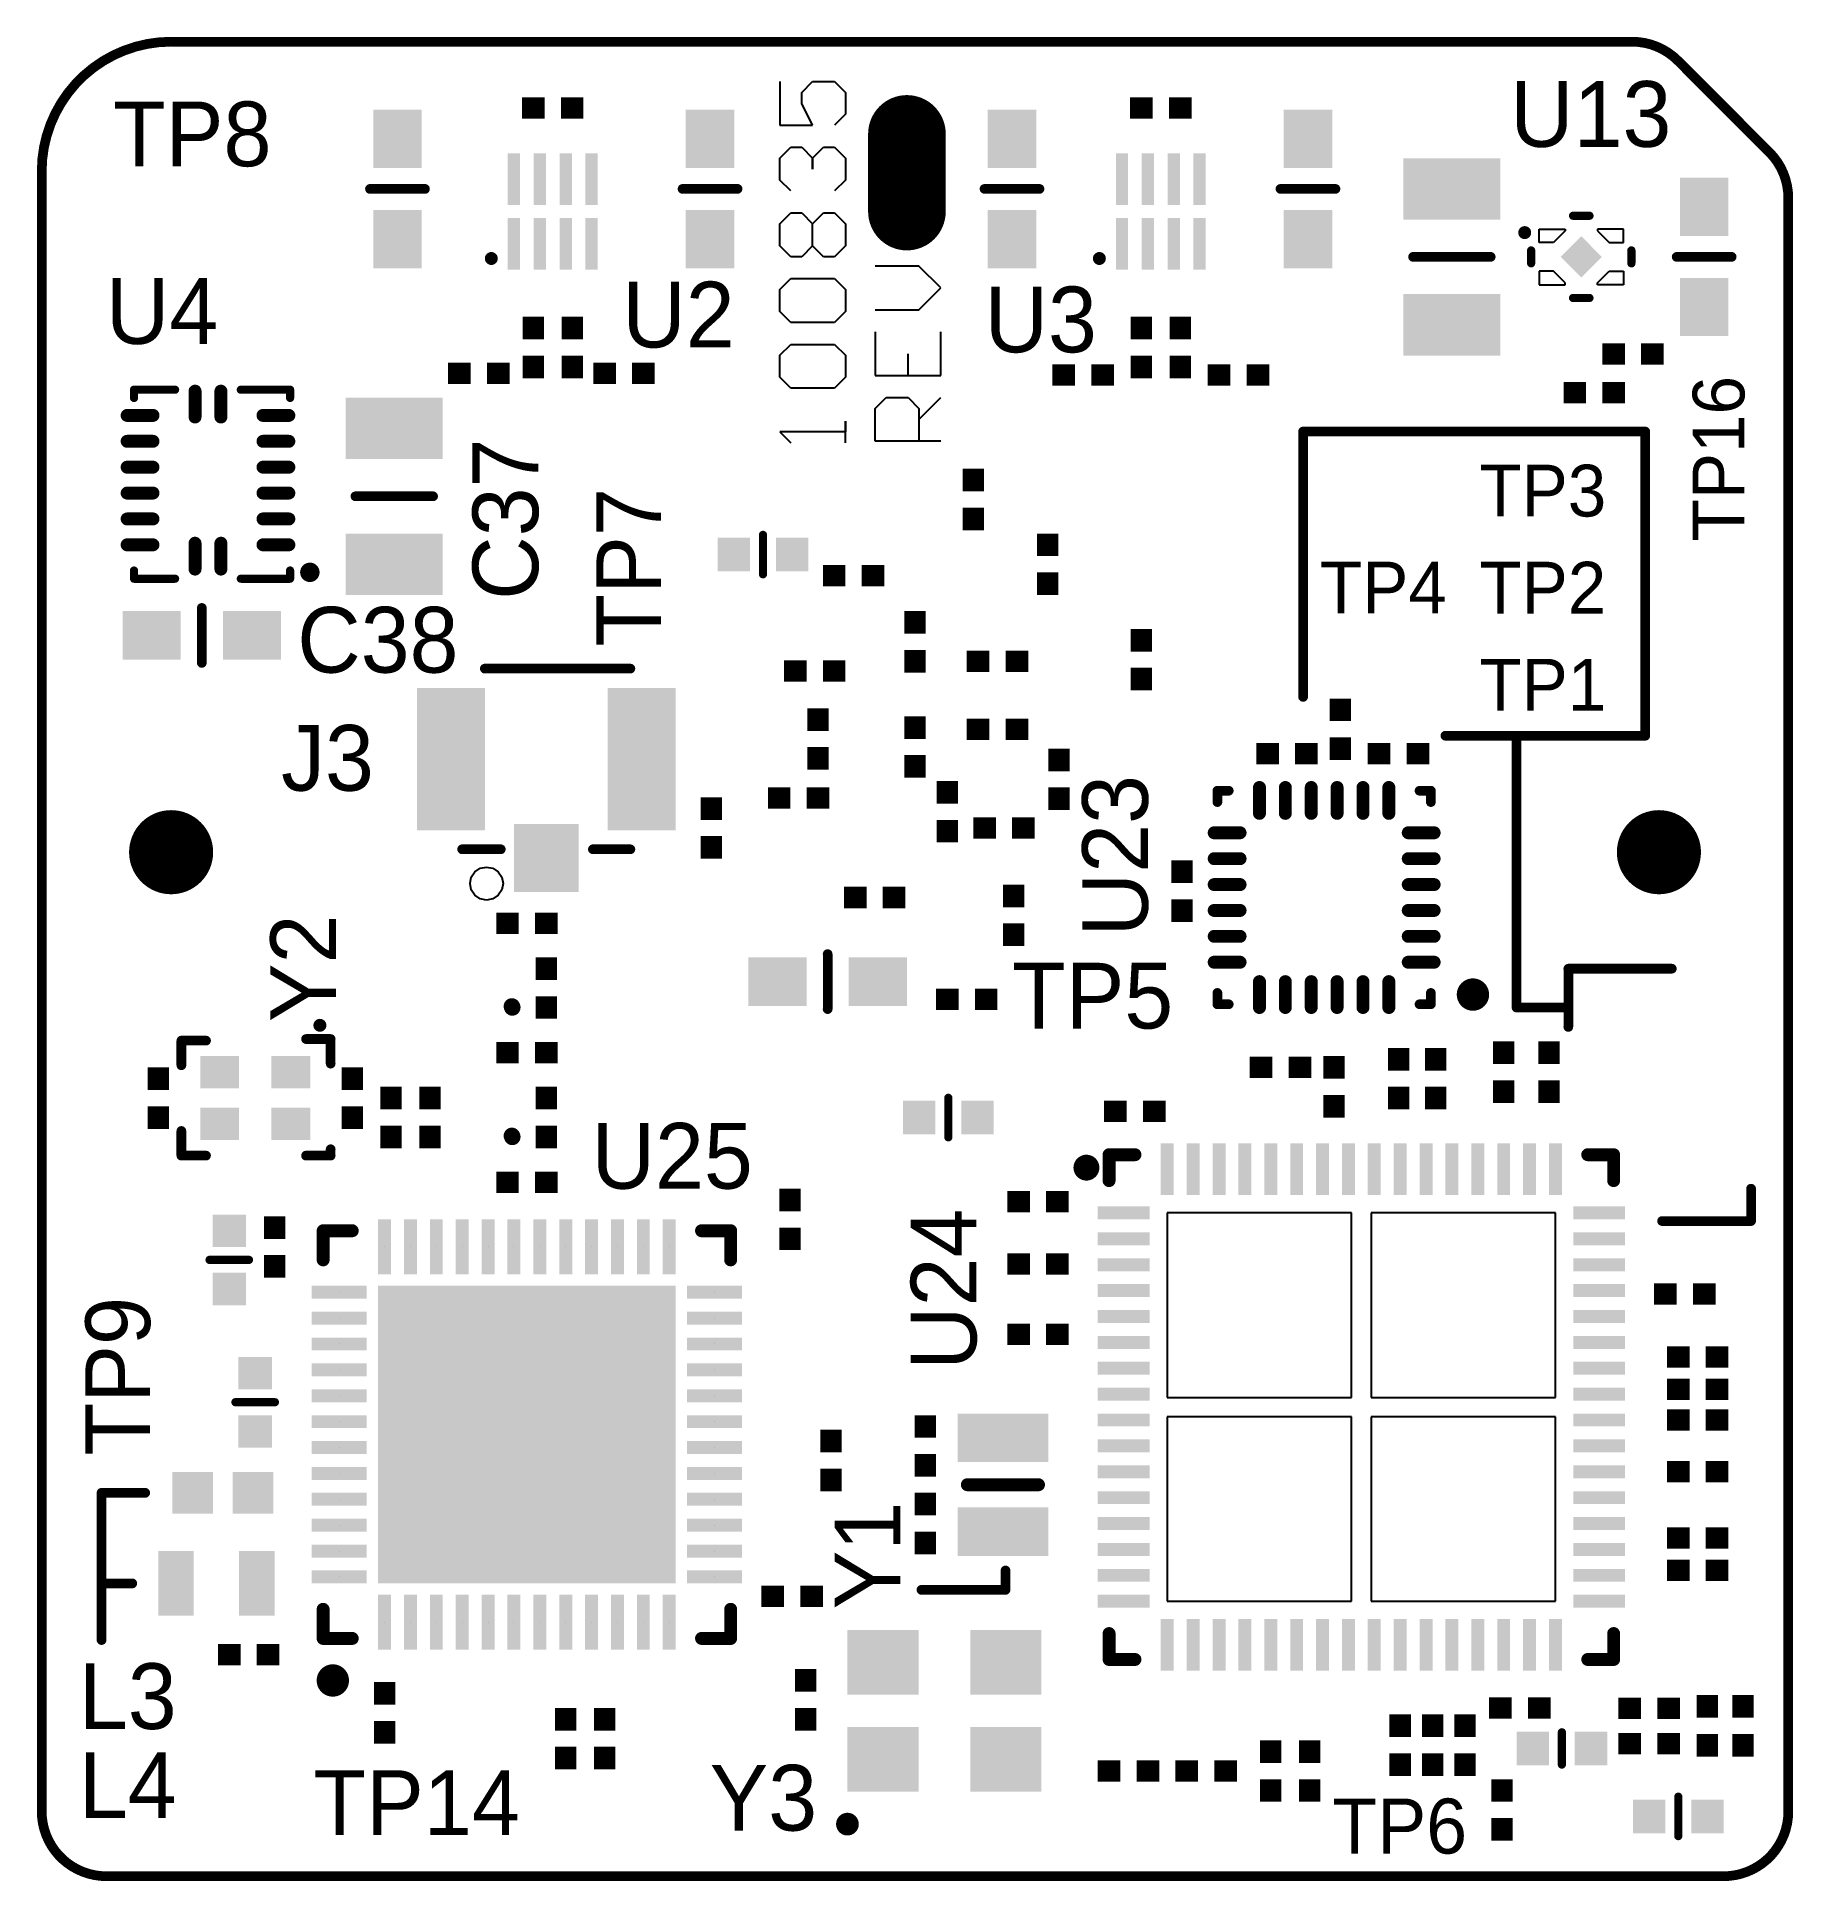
# Model space of a CAD drawing. Extents: x 299.5 to 335.5, y 94.3 to 159.3.
# Drawn here: x 299.45 to 326.6, y 130.82 to 159.32 of the extents above.
import ezdxf

# ---------------------------------------------------------------- set-up
doc = ezdxf.new("R2010")
doc.units = 0
for name, color, linetype in [('MECHANICAL1', 6, 'CONTINUOUS'), ('PADHOLELAYER', 156, 'CONTINUOUS'), ('TOPOVERLAY', 2, 'CONTINUOUS'), ('TOPPASTE', 8, 'CONTINUOUS')]:
    doc.layers.add(name, color=color, linetype=linetype)

msp = doc.modelspace()

# ---------------------------------------------------------------- texts
at = {"layer": 'TOPOVERLAY'}
for s, height, p in [('U13', 1.016, (322.228, 157.62)), ('TP8', 1, (300.628, 157.32)), ('U4', 1.016, (300.519, 154.575)), ('U2', 1.016, (308.503, 154.52)), ('U3', 1.016, (314.103, 154.445)), ('TP3', 0.8, (321.752, 151.908)), ('TP4', 0.8, (319.287, 150.409)), ('TP2', 0.8, (321.752, 150.408)), ('C38', 1.016, (303.478, 149.495)), ('TP1', 0.8, (321.752, 148.908)), ('J3', 1.016, (303.228, 147.67)), ('TP5', 1.016, (314.528, 143.995)), ('U25', 1.016, (308.028, 141.52)), ('L3', 1.016, (300.103, 133.17)), ('L4', 1.016, (300.103, 131.795)), ('TP14', 1, (303.725, 131.532)), ('Y3', 1.016, (309.853, 131.6)), ('TP6', 0.85, (319.478, 131.245))]:
    msp.add_text(s, height=height, dxfattribs=at).set_placement(p)
for s, height, p in [('TP16', 0.8, (325.85, 151.522)), ('C37', 1.016, (307.203, 150.62)), ('TP7', 1, (309.103, 149.895)), ('U23', 1.016, (316.628, 145.42)), ('Y2', 1.016, (304.078, 144.095)), ('U24', 1.016, (313.978, 138.72)), ('TP9', 1, (301.203, 137.395)), ('Y1', 1.016, (312.803, 135.02))]:
    msp.add_text(s, height=height, rotation=90, dxfattribs=at).set_placement(p)

# ---------------------------------------------------------------- linework, layer by layer
at = {"layer": 'MECHANICAL1', "const_width": 0.15}
for points in [[(299.528, 157.245, -0.414214), (301.528, 159.245)], [(324.114, 159.245, -0.198912), (324.821, 158.952)], [(326.235, 157.537, -0.198912), (326.528, 156.83)], [(300.528, 130.895, -0.414214), (299.528, 131.895)], [(326.528, 131.895, -0.414214), (325.528, 130.895)]]:
    msp.add_lwpolyline(points, format="xyb", dxfattribs=at)
at = {"layer": 'MECHANICAL1', "const_width": 0.075}
for points in [[(301.49, 159.245, 1), (301.565, 159.245, 1)], [(301.515, 159.245, 1), (301.59, 159.245, 1)], [(324.076, 159.245, 1), (324.151, 159.245, 1)], [(324.101, 159.245, 1), (324.176, 159.245, 1)], [(324.783, 158.952, 1), (324.858, 158.952, 1)], [(324.783, 158.952, 1), (324.858, 158.952, 1)], [(326.197, 157.537, 1), (326.272, 157.537, 1)], [(326.197, 157.537, 1), (326.272, 157.537, 1)], [(299.49, 157.245, 1), (299.565, 157.245, 1)], [(299.49, 157.22, 1), (299.565, 157.22, 1)], [(326.49, 156.83, 1), (326.565, 156.83, 1)], [(326.49, 156.82, 1), (326.565, 156.82, 1)], [(299.49, 131.895, 1), (299.565, 131.895, 1)], [(299.49, 131.895, 1), (299.565, 131.895, 1)], [(326.49, 131.895, 1), (326.565, 131.895, 1)], [(326.49, 131.895, 1), (326.565, 131.895, 1)], [(300.465, 130.895, 1), (300.54, 130.895, 1)], [(300.49, 130.895, 1), (300.565, 130.895, 1)], [(325.49, 130.895, 1), (325.565, 130.895, 1)], [(325.49, 130.895, 1), (325.565, 130.895, 1)]]:
    msp.add_lwpolyline(points, format="xyb", close=True, dxfattribs=at)
at = {"layer": 'MECHANICAL1', "const_width": 0.15}
for points in [[(301.553, 159.245), (324.139, 159.245)], [(324.821, 158.952), (326.235, 157.537)], [(299.528, 131.895), (299.528, 157.22)], [(326.528, 131.895), (326.528, 156.82)], [(300.503, 130.895), (325.528, 130.895)]]:
    msp.add_lwpolyline(points, dxfattribs=at)
at = {"layer": 'PADHOLELAYER', "const_width": 0.65}
for points in [[(301.203, 146.72, 1), (301.853, 146.72, 1)], [(324.203, 146.72, 1), (324.853, 146.72, 1)]]:
    msp.add_lwpolyline(points, format="xyb", close=True, dxfattribs=at)
at = {"layer": 'PADHOLELAYER'}
for points in [[(304.828, 140.62), (304.828, 140.62), (304.828, 140.62), (304.828, 140.62)], [(305.228, 140.62), (305.228, 140.62), (305.228, 140.62), (305.228, 140.62)], [(305.628, 140.62), (305.628, 140.62), (305.628, 140.62), (305.628, 140.62)], [(306.028, 140.62), (306.028, 140.62), (306.028, 140.62), (306.028, 140.62)], [(306.428, 140.62), (306.428, 140.62), (306.428, 140.62), (306.428, 140.62)], [(306.828, 140.62), (306.828, 140.62), (306.828, 140.62), (306.828, 140.62)], [(307.228, 140.62), (307.228, 140.62), (307.228, 140.62), (307.228, 140.62)], [(307.628, 140.62), (307.628, 140.62), (307.628, 140.62), (307.628, 140.62)], [(308.028, 140.62), (308.028, 140.62), (308.028, 140.62), (308.028, 140.62)], [(308.428, 140.62), (308.428, 140.62), (308.428, 140.62), (308.428, 140.62)], [(308.828, 140.62), (308.828, 140.62), (308.828, 140.62), (308.828, 140.62)], [(309.228, 140.62), (309.228, 140.62), (309.228, 140.62), (309.228, 140.62)], [(304.128, 139.92), (304.128, 139.92), (304.128, 139.92), (304.128, 139.92)], [(309.928, 139.92), (309.928, 139.92), (309.928, 139.92), (309.928, 139.92)], [(304.128, 139.52), (304.128, 139.52), (304.128, 139.52), (304.128, 139.52)], [(309.928, 139.52), (309.928, 139.52), (309.928, 139.52), (309.928, 139.52)], [(304.128, 139.12), (304.128, 139.12), (304.128, 139.12), (304.128, 139.12)], [(309.928, 139.12), (309.928, 139.12), (309.928, 139.12), (309.928, 139.12)], [(304.128, 138.72), (304.128, 138.72), (304.128, 138.72), (304.128, 138.72)], [(309.928, 138.72), (309.928, 138.72), (309.928, 138.72), (309.928, 138.72)], [(304.128, 138.32), (304.128, 138.32), (304.128, 138.32), (304.128, 138.32)], [(309.928, 138.32), (309.928, 138.32), (309.928, 138.32), (309.928, 138.32)], [(304.128, 137.92), (304.128, 137.92), (304.128, 137.92), (304.128, 137.92)], [(309.928, 137.92), (309.928, 137.92), (309.928, 137.92), (309.928, 137.92)], [(304.128, 137.52), (304.128, 137.52), (304.128, 137.52), (304.128, 137.52)], [(309.928, 137.52), (309.928, 137.52), (309.928, 137.52), (309.928, 137.52)], [(304.128, 137.12), (304.128, 137.12), (304.128, 137.12), (304.128, 137.12)], [(309.928, 137.12), (309.928, 137.12), (309.928, 137.12), (309.928, 137.12)], [(304.128, 136.72), (304.128, 136.72), (304.128, 136.72), (304.128, 136.72)], [(309.928, 136.72), (309.928, 136.72), (309.928, 136.72), (309.928, 136.72)], [(304.128, 136.32), (304.128, 136.32), (304.128, 136.32), (304.128, 136.32)], [(309.928, 136.32), (309.928, 136.32), (309.928, 136.32), (309.928, 136.32)], [(304.128, 135.92), (304.128, 135.92), (304.128, 135.92), (304.128, 135.92)], [(309.928, 135.92), (309.928, 135.92), (309.928, 135.92), (309.928, 135.92)], [(304.128, 135.52), (304.128, 135.52), (304.128, 135.52), (304.128, 135.52)], [(309.928, 135.52), (309.928, 135.52), (309.928, 135.52), (309.928, 135.52)], [(304.828, 134.82), (304.828, 134.82), (304.828, 134.82), (304.828, 134.82)], [(305.228, 134.82), (305.228, 134.82), (305.228, 134.82), (305.228, 134.82)], [(305.628, 134.82), (305.628, 134.82), (305.628, 134.82), (305.628, 134.82)], [(306.028, 134.82), (306.028, 134.82), (306.028, 134.82), (306.028, 134.82)], [(306.428, 134.82), (306.428, 134.82), (306.428, 134.82), (306.428, 134.82)], [(306.828, 134.82), (306.828, 134.82), (306.828, 134.82), (306.828, 134.82)], [(307.228, 134.82), (307.228, 134.82), (307.228, 134.82), (307.228, 134.82)], [(307.628, 134.82), (307.628, 134.82), (307.628, 134.82), (307.628, 134.82)], [(308.028, 134.82), (308.028, 134.82), (308.028, 134.82), (308.028, 134.82)], [(308.428, 134.82), (308.428, 134.82), (308.428, 134.82), (308.428, 134.82)], [(308.828, 134.82), (308.828, 134.82), (308.828, 134.82), (308.828, 134.82)], [(309.228, 134.82), (309.228, 134.82), (309.228, 134.82), (309.228, 134.82)]]:
    msp.add_lwpolyline(points, close=True, dxfattribs=at)
at = {"layer": 'TOPOVERLAY'}
for p, q in [((310.937, 158.631), (310.937, 157.954)), ((311.276, 158.461), (311.445, 158.631)), ((311.276, 158.292), (311.276, 158.461)), ((311.445, 158.631), (311.783, 158.631)), ((311.783, 158.631), (311.953, 158.461)), ((311.953, 158.461), (311.953, 158.123)), ((311.445, 157.954), (311.276, 158.292)), ((310.937, 157.954), (311.445, 157.954)), ((311.953, 158.123), (311.783, 157.954)), ((310.937, 157.446), (311.106, 157.615)), ((311.106, 157.615), (311.276, 157.615)), ((311.276, 157.615), (311.445, 157.446)), ((311.445, 157.446), (311.614, 157.615)), ((311.614, 157.615), (311.783, 157.615)), ((311.783, 157.615), (311.953, 157.446)), ((310.937, 157.107), (310.937, 157.446)), ((311.445, 157.446), (311.445, 157.277)), ((311.445, 157.277), (311.445, 157.446)), ((311.953, 157.446), (311.953, 157.107)), ((311.106, 156.938), (310.937, 157.107)), ((311.953, 157.107), (311.783, 156.938)), ((310.937, 156.43), (311.106, 156.599)), ((311.106, 156.599), (311.276, 156.599)), ((311.276, 156.599), (311.445, 156.43)), ((311.445, 156.43), (311.614, 156.599)), ((311.614, 156.599), (311.783, 156.599)), ((311.783, 156.599), (311.953, 156.43)), ((310.937, 156.092), (310.937, 156.43)), ((311.445, 156.092), (311.445, 156.43)), ((311.953, 156.43), (311.953, 156.092)), ((311.106, 155.922), (310.937, 156.092)), ((311.276, 155.922), (311.106, 155.922)), ((311.445, 156.092), (311.276, 155.922)), ((311.614, 155.922), (311.445, 156.092)), ((311.783, 155.922), (311.614, 155.922)), ((311.953, 156.092), (311.783, 155.922)), ((313.089, 155.778), (312.412, 155.778)), ((313.428, 155.439), (313.089, 155.778)), ((310.937, 155.414), (311.106, 155.584)), ((310.937, 155.076), (310.937, 155.414)), ((311.106, 155.584), (311.783, 155.584)), ((311.783, 155.584), (311.953, 155.414)), ((311.953, 155.414), (311.953, 155.076)), ((313.089, 155.101), (313.428, 155.439)), ((311.106, 154.907), (310.937, 155.076)), ((311.953, 155.076), (311.783, 154.907)), ((312.412, 155.101), (313.089, 155.101)), ((311.783, 154.907), (311.106, 154.907)), ((312.412, 154.762), (312.412, 154.085)), ((313.428, 154.085), (313.428, 154.762)), ((310.937, 154.399), (311.106, 154.568)), ((311.106, 154.568), (311.783, 154.568)), ((311.783, 154.568), (311.953, 154.399)), ((310.937, 154.06), (310.937, 154.399)), ((311.953, 154.399), (311.953, 154.06)), ((312.92, 154.085), (312.92, 154.424)), ((311.106, 153.891), (310.937, 154.06)), ((311.953, 154.06), (311.783, 153.891)), ((312.412, 154.085), (313.428, 154.085)), ((311.783, 153.891), (311.106, 153.891)), ((312.412, 153.577), (312.581, 153.747)), ((312.581, 153.747), (312.92, 153.747)), ((312.92, 153.747), (313.089, 153.577)), ((313.089, 153.408), (313.428, 153.747)), ((311.953, 153.045), (311.953, 153.383)), ((311.953, 153.383), (311.953, 153.214)), ((312.412, 153.07), (312.412, 153.577)), ((313.089, 153.577), (313.089, 153.07)), ((311.953, 153.214), (310.937, 153.214)), ((310.937, 153.214), (311.106, 153.045)), ((313.428, 153.07), (312.412, 153.07)), ((306.306, 146.472), (306.404, 146.491)), ((306.404, 146.491), (306.501, 146.472)), ((306.149, 146.236), (306.168, 146.334)), ((306.149, 146.236), (306.149, 146.236)), ((306.168, 146.139), (306.149, 146.236)), ((306.168, 146.334), (306.223, 146.416)), ((306.223, 146.416), (306.306, 146.472)), ((306.501, 146.472), (306.584, 146.416)), ((306.584, 146.416), (306.639, 146.334)), ((306.639, 146.334), (306.659, 146.236)), ((306.659, 146.236), (306.639, 146.139)), ((306.223, 146.056), (306.168, 146.139)), ((306.306, 146.001), (306.223, 146.056)), ((306.404, 145.981), (306.306, 146.001)), ((306.501, 146.001), (306.404, 145.981)), ((306.584, 146.056), (306.501, 146.001)), ((306.639, 146.139), (306.584, 146.056))]:
    msp.add_line(p, q, dxfattribs=at)
for points, const_width in [([(312.903, 156.62), (312.903, 157.82)], 1.2), ([(304.603, 156.97), (305.453, 156.97)], 0.15), ([(309.434, 156.97), (310.284, 156.97)], 0.15), ([(314.103, 156.97), (314.953, 156.97)], 0.15), ([(318.678, 156.97), (319.528, 156.97)], 0.15), ([(323.201, 156.555), (323.455, 156.555)], 0.127), ([(320.728, 155.92), (321.928, 155.92)], 0.15), ([(322.553, 155.82), (322.553, 156.02)], 0.127), ([(324.103, 155.82), (324.103, 156.02)], 0.127), ([(324.803, 155.92), (325.653, 155.92)], 0.15), ([(323.201, 155.285), (323.455, 155.285)], 0.127), ([(300.955, 153.74), (300.955, 153.867)], 0.127), ([(300.955, 153.867), (301.59, 153.867)], 0.127), ([(302.606, 153.867), (303.368, 153.867)], 0.127), ([(303.368, 153.74), (303.368, 153.867)], 0.127), ([(319.028, 149.92), (319.028, 153.22)], 0.15), ([(319.028, 153.22), (319.928, 153.22)], 0.15), ([(319.928, 153.22), (324.317, 153.22)], 0.15), ([(324.317, 148.52), (324.317, 153.22)], 0.15), ([(304.378, 152.22), (305.578, 152.22)], 0.15), ([(310.678, 151.015), (310.678, 151.624)], 0.127), ([(300.955, 150.946), (300.955, 151.073)], 0.127), ([(303.368, 150.946), (303.368, 151.073)], 0.127), ([(300.955, 150.946), (301.59, 150.946)], 0.127), ([(302.606, 150.946), (303.241, 150.946)], 0.127), ([(303.241, 150.946), (303.368, 150.946)], 0.127), ([(302.003, 149.645), (302.003, 150.495)], 0.15), ([(319.028, 149.12), (319.028, 149.92)], 0.15), ([(306.378, 149.557), (308.628, 149.557)], 0.15), ([(321.228, 148.52), (324.317, 148.52)], 0.15), ([(322.328, 144.32), (322.328, 148.52)], 0.15), ([(317.703, 147.67), (317.878, 147.67)], 0.15), ([(317.703, 147.495), (317.703, 147.67)], 0.15), ([(320.828, 147.67), (321.003, 147.67)], 0.15), ([(321.003, 147.495), (321.003, 147.67)], 0.15), ([(306.028, 146.765), (306.625, 146.765)], 0.15), ([(308.049, 146.765), (308.628, 146.765)], 0.15), ([(311.678, 144.295), (311.678, 145.145)], 0.15), ([(323.128, 144.02), (323.128, 144.92)], 0.15), ([(323.128, 144.92), (324.728, 144.92)], 0.15), ([(317.703, 144.37), (317.703, 144.545)], 0.15), ([(321.003, 144.37), (321.003, 144.545)], 0.15), ([(317.703, 144.37), (317.878, 144.37)], 0.15), ([(320.828, 144.37), (321.003, 144.37)], 0.15), ([(322.328, 144.32), (323.128, 144.32)], 0.15), ([(301.686, 143.808), (302.067, 143.808)], 0.15), ([(301.686, 143.427), (301.686, 143.808)], 0.15), ([(303.613, 143.833), (303.994, 143.833)], 0.15), ([(303.994, 143.452), (303.994, 143.833)], 0.15), ([(313.543, 142.315), (313.543, 142.924)], 0.127), ([(301.686, 142.031), (301.686, 142.412)], 0.15), ([(301.686, 142.031), (302.067, 142.031)], 0.15), ([(303.613, 142.031), (303.994, 142.031)], 0.15), ([(303.994, 142.031), (303.994, 142.13)], 0.15), ([(316.028, 141.645), (316.028, 142.045)], 0.2), ([(316.028, 142.045), (316.428, 142.045)], 0.2), ([(323.428, 142.045), (323.828, 142.045)], 0.2), ([(323.828, 141.645), (323.828, 142.045)], 0.2), ([(325.953, 141.02), (325.953, 141.52)], 0.15), ([(324.578, 141.02), (325.753, 141.02)], 0.15), ([(325.753, 141.02), (325.878, 141.02)], 0.15), ([(325.878, 141.02), (325.953, 141.02)], 0.15), ([(303.878, 140.87), (304.328, 140.87)], 0.2), ([(303.878, 140.42), (303.878, 140.87)], 0.2), ([(309.728, 140.87), (310.178, 140.87)], 0.2), ([(310.178, 140.42), (310.178, 140.87)], 0.2), ([(302.123, 140.42), (302.733, 140.42)], 0.127), ([(302.523, 138.22), (303.133, 138.22)], 0.127), ([(300.453, 136.82), (301.128, 136.82)], 0.15), ([(300.453, 134.545), (300.453, 136.82)], 0.15), ([(313.837, 136.945), (314.937, 136.945)], 0.2), ([(314.428, 135.32), (314.428, 135.62)], 0.15), ([(300.453, 135.42), (300.928, 135.42)], 0.15), ([(313.128, 135.32), (314.428, 135.32)], 0.15), ([(303.878, 134.57), (303.878, 135.02)], 0.2), ([(310.178, 134.57), (310.178, 135.02)], 0.2), ([(303.878, 134.57), (304.328, 134.57)], 0.2), ([(309.728, 134.57), (310.178, 134.57)], 0.2), ([(316.028, 134.245), (316.028, 134.645)], 0.2), ([(323.828, 134.245), (323.828, 134.645)], 0.2), ([(316.028, 134.245), (316.428, 134.245)], 0.2), ([(323.428, 134.245), (323.828, 134.245)], 0.2), ([(323.028, 132.62), (323.028, 133.12)], 0.127), ([(324.828, 131.515), (324.828, 132.124)], 0.127)]:
    msp.add_lwpolyline(points, dxfattribs=dict(at, const_width=const_width))
for points, const_width in [([(312.603, 157.82, 1), (313.203, 157.82, 1)], 0.6), ([(304.565, 156.97, 1), (304.64, 156.97, 1)], 0.075), ([(305.415, 156.97, 1), (305.49, 156.97, 1)], 0.075), ([(309.397, 156.97, 1), (309.472, 156.97, 1)], 0.075), ([(310.247, 156.97, 1), (310.322, 156.97, 1)], 0.075), ([(312.603, 156.62, 1), (313.203, 156.62, 1)], 0.6), ([(314.065, 156.97, 1), (314.14, 156.97, 1)], 0.075), ([(314.915, 156.97, 1), (314.99, 156.97, 1)], 0.075), ([(318.64, 156.97, 1), (318.715, 156.97, 1)], 0.075), ([(319.49, 156.97, 1), (319.565, 156.97, 1)], 0.075), ([(323.169, 156.555, 1), (323.232, 156.555, 1)], 0.0635), ([(323.423, 156.555, 1), (323.486, 156.555, 1)], 0.0635), ([(322.478, 156.295, 1), (322.428, 156.295, 1)], 0.15), ([(322.39, 156.295, 1), (322.465, 156.295, 1)], 0.075), ([(322.44, 156.295, 1), (322.515, 156.295, 1)], 0.075), ([(306.528, 155.895, 1), (306.428, 155.895, 1)], 0.1), ([(306.403, 155.895, 1), (306.453, 155.895, 1)], 0.05), ([(306.503, 155.895, 1), (306.553, 155.895, 1)], 0.05), ([(315.928, 155.895, 1), (315.828, 155.895, 1)], 0.1), ([(315.803, 155.895, 1), (315.853, 155.895, 1)], 0.05), ([(315.903, 155.895, 1), (315.953, 155.895, 1)], 0.05), ([(320.69, 155.92, 1), (320.765, 155.92, 1)], 0.075), ([(321.89, 155.92, 1), (321.965, 155.92, 1)], 0.075), ([(322.521, 156.02, 1), (322.584, 156.02, 1)], 0.0635), ([(324.071, 156.02, 1), (324.134, 156.02, 1)], 0.0635), ([(324.765, 155.92, 1), (324.84, 155.92, 1)], 0.075), ([(325.615, 155.92, 1), (325.69, 155.92, 1)], 0.075), ([(322.521, 155.82, 1), (322.584, 155.82, 1)], 0.0635), ([(324.071, 155.82, 1), (324.134, 155.82, 1)], 0.0635), ([(323.169, 155.285, 1), (323.232, 155.285, 1)], 0.0635), ([(323.423, 155.285, 1), (323.486, 155.285, 1)], 0.0635), ([(300.923, 153.867, 1), (300.986, 153.867, 1)], 0.0635), ([(300.923, 153.867, 1), (300.986, 153.867, 1)], 0.0635), ([(301.558, 153.867, 1), (301.621, 153.867, 1)], 0.0635), ([(302.574, 153.867, 1), (302.637, 153.867, 1)], 0.0635), ([(303.336, 153.867, 1), (303.399, 153.867, 1)], 0.0635), ([(303.336, 153.867, 1), (303.399, 153.867, 1)], 0.0635), ([(300.923, 153.74, 1), (300.986, 153.74, 1)], 0.0635), ([(303.336, 153.74, 1), (303.399, 153.74, 1)], 0.0635), ([(318.99, 153.22, 1), (319.065, 153.22, 1)], 0.075), ([(318.99, 153.22, 1), (319.065, 153.22, 1)], 0.075), ([(319.89, 153.22, 1), (319.965, 153.22, 1)], 0.075), ([(319.89, 153.22, 1), (319.965, 153.22, 1)], 0.075), ([(324.28, 153.22, 1), (324.355, 153.22, 1)], 0.075), ([(324.28, 153.22, 1), (324.355, 153.22, 1)], 0.075), ([(304.34, 152.22, 1), (304.415, 152.22, 1)], 0.075), ([(305.54, 152.22, 1), (305.615, 152.22, 1)], 0.075), ([(310.646, 151.624, 1), (310.709, 151.624, 1)], 0.0635), ([(300.923, 151.073, 1), (300.986, 151.073, 1)], 0.0635), ([(303.336, 151.073, 1), (303.399, 151.073, 1)], 0.0635), ([(303.748, 151.045, 1), (303.598, 151.045, 1)], 0.15), ([(303.56, 151.045, 1), (303.635, 151.045, 1)], 0.075), ([(303.71, 151.045, 1), (303.785, 151.045, 1)], 0.075), ([(310.646, 151.015, 1), (310.709, 151.015, 1)], 0.0635), ([(300.923, 150.946, 1), (300.986, 150.946, 1)], 0.0635), ([(300.923, 150.946, 1), (300.986, 150.946, 1)], 0.0635), ([(301.558, 150.946, 1), (301.621, 150.946, 1)], 0.0635), ([(302.574, 150.946, 1), (302.637, 150.946, 1)], 0.0635), ([(303.209, 150.946, 1), (303.272, 150.946, 1)], 0.0635), ([(303.209, 150.946, 1), (303.272, 150.946, 1)], 0.0635), ([(303.336, 150.946, 1), (303.399, 150.946, 1)], 0.0635), ([(303.336, 150.946, 1), (303.399, 150.946, 1)], 0.0635), ([(301.965, 150.495, 1), (302.04, 150.495, 1)], 0.075), ([(318.99, 149.92, 1), (319.065, 149.92, 1)], 0.075), ([(318.99, 149.92, 1), (319.065, 149.92, 1)], 0.075), ([(301.965, 149.645, 1), (302.04, 149.645, 1)], 0.075), ([(306.34, 149.557, 1), (306.415, 149.557, 1)], 0.075), ([(308.59, 149.557, 1), (308.665, 149.557, 1)], 0.075), ([(318.99, 149.12, 1), (319.065, 149.12, 1)], 0.075), ([(321.19, 148.52, 1), (321.265, 148.52, 1)], 0.075), ([(322.29, 148.52, 1), (322.365, 148.52, 1)], 0.075), ([(324.28, 148.52, 1), (324.355, 148.52, 1)], 0.075), ([(324.28, 148.52, 1), (324.355, 148.52, 1)], 0.075), ([(317.665, 147.67, 1), (317.74, 147.67, 1)], 0.075), ([(317.665, 147.67, 1), (317.74, 147.67, 1)], 0.075), ([(317.84, 147.67, 1), (317.915, 147.67, 1)], 0.075), ([(320.79, 147.67, 1), (320.865, 147.67, 1)], 0.075), ([(320.965, 147.67, 1), (321.04, 147.67, 1)], 0.075), ([(320.965, 147.67, 1), (321.04, 147.67, 1)], 0.075), ([(317.665, 147.495, 1), (317.74, 147.495, 1)], 0.075), ([(320.965, 147.495, 1), (321.04, 147.495, 1)], 0.075), ([(305.99, 146.765, 1), (306.065, 146.765, 1)], 0.075), ([(306.587, 146.765, 1), (306.662, 146.765, 1)], 0.075), ([(308.011, 146.765, 1), (308.086, 146.765, 1)], 0.075), ([(308.59, 146.765, 1), (308.665, 146.765, 1)], 0.075), ([(311.64, 145.145, 1), (311.715, 145.145, 1)], 0.075), ([(323.09, 144.92, 1), (323.165, 144.92, 1)], 0.075), ([(323.09, 144.92, 1), (323.165, 144.92, 1)], 0.075), ([(324.69, 144.92, 1), (324.765, 144.92, 1)], 0.075), ([(317.665, 144.545, 1), (317.74, 144.545, 1)], 0.075), ([(320.965, 144.545, 1), (321.04, 144.545, 1)], 0.075), ([(321.778, 144.52, 1), (321.528, 144.52, 1)], 0.25), ([(321.465, 144.52, 1), (321.59, 144.52, 1)], 0.125), ([(321.715, 144.52, 1), (321.84, 144.52, 1)], 0.125), ([(306.732, 144.337, 1), (306.859, 144.337, 1)], 0.127), ([(306.739, 144.32, 1), (306.866, 144.32, 1)], 0.127), ([(311.64, 144.295, 1), (311.715, 144.295, 1)], 0.075), ([(317.665, 144.37, 1), (317.74, 144.37, 1)], 0.075), ([(317.665, 144.37, 1), (317.74, 144.37, 1)], 0.075), ([(317.84, 144.37, 1), (317.915, 144.37, 1)], 0.075), ([(320.79, 144.37, 1), (320.865, 144.37, 1)], 0.075), ([(320.965, 144.37, 1), (321.04, 144.37, 1)], 0.075), ([(320.965, 144.37, 1), (321.04, 144.37, 1)], 0.075), ([(322.29, 144.32, 1), (322.365, 144.32, 1)], 0.075), ([(322.29, 144.32, 1), (322.365, 144.32, 1)], 0.075), ([(323.09, 144.32, 1), (323.165, 144.32, 1)], 0.075), ([(303.878, 144.045, 1), (303.778, 144.045, 1)], 0.1), ([(303.753, 144.045, 1), (303.803, 144.045, 1)], 0.05), ([(303.853, 144.045, 1), (303.903, 144.045, 1)], 0.05), ([(323.09, 144.02, 1), (323.165, 144.02, 1)], 0.075), ([(301.649, 143.808, 1), (301.724, 143.808, 1)], 0.075), ([(301.649, 143.808, 1), (301.724, 143.808, 1)], 0.075), ([(302.03, 143.808, 1), (302.105, 143.808, 1)], 0.075), ([(303.576, 143.833, 1), (303.651, 143.833, 1)], 0.075), ([(303.957, 143.833, 1), (304.032, 143.833, 1)], 0.075), ([(303.957, 143.833, 1), (304.032, 143.833, 1)], 0.075), ([(301.649, 143.427, 1), (301.724, 143.427, 1)], 0.075), ([(303.957, 143.452, 1), (304.032, 143.452, 1)], 0.075), ([(313.511, 142.924, 1), (313.575, 142.924, 1)], 0.0635), ([(301.649, 142.412, 1), (301.724, 142.412, 1)], 0.075), ([(306.732, 142.337, 1), (306.859, 142.337, 1)], 0.127), ([(306.739, 142.32, 1), (306.866, 142.32, 1)], 0.127), ([(313.511, 142.315, 1), (313.575, 142.315, 1)], 0.0635), ([(301.649, 142.031, 1), (301.724, 142.031, 1)], 0.075), ([(301.649, 142.031, 1), (301.724, 142.031, 1)], 0.075), ([(302.03, 142.031, 1), (302.105, 142.031, 1)], 0.075), ([(303.576, 142.031, 1), (303.651, 142.031, 1)], 0.075), ([(303.957, 142.13, 1), (304.032, 142.13, 1)], 0.075), ([(303.957, 142.031, 1), (304.032, 142.031, 1)], 0.075), ([(303.957, 142.031, 1), (304.032, 142.031, 1)], 0.075), ([(315.753, 141.845, 1), (315.603, 141.845, 1)], 0.25), ([(315.54, 141.845, 1), (315.665, 141.845, 1)], 0.125), ([(315.69, 141.845, 1), (315.815, 141.845, 1)], 0.125), ([(315.978, 142.045, 1), (316.078, 142.045, 1)], 0.1), ([(315.978, 142.045, 1), (316.078, 142.045, 1)], 0.1), ([(316.378, 142.045, 1), (316.478, 142.045, 1)], 0.1), ([(323.378, 142.045, 1), (323.478, 142.045, 1)], 0.1), ([(323.778, 142.045, 1), (323.878, 142.045, 1)], 0.1), ([(323.778, 142.045, 1), (323.878, 142.045, 1)], 0.1), ([(315.978, 141.645, 1), (316.078, 141.645, 1)], 0.1), ([(323.778, 141.645, 1), (323.878, 141.645, 1)], 0.1), ([(325.915, 141.52, 1), (325.99, 141.52, 1)], 0.075), ([(324.54, 141.02, 1), (324.615, 141.02, 1)], 0.075), ([(325.715, 141.02, 1), (325.79, 141.02, 1)], 0.075), ([(325.715, 141.02, 1), (325.79, 141.02, 1)], 0.075), ([(325.84, 141.02, 1), (325.915, 141.02, 1)], 0.075), ([(325.84, 141.02, 1), (325.915, 141.02, 1)], 0.075), ([(325.915, 141.02, 1), (325.99, 141.02, 1)], 0.075), ([(325.915, 141.02, 1), (325.99, 141.02, 1)], 0.075), ([(303.828, 140.87, 1), (303.928, 140.87, 1)], 0.1), ([(303.828, 140.87, 1), (303.928, 140.87, 1)], 0.1), ([(304.278, 140.87, 1), (304.378, 140.87, 1)], 0.1), ([(309.678, 140.87, 1), (309.778, 140.87, 1)], 0.1), ([(310.128, 140.87, 1), (310.228, 140.87, 1)], 0.1), ([(310.128, 140.87, 1), (310.228, 140.87, 1)], 0.1), ([(303.828, 140.42, 1), (303.928, 140.42, 1)], 0.1), ([(310.128, 140.42, 1), (310.228, 140.42, 1)], 0.1), ([(302.091, 140.42, 1), (302.155, 140.42, 1)], 0.0635), ([(302.701, 140.42, 1), (302.764, 140.42, 1)], 0.0635), ([(302.491, 138.22, 1), (302.555, 138.22, 1)], 0.0635), ([(303.101, 138.22, 1), (303.164, 138.22, 1)], 0.0635), ([(300.415, 136.82, 1), (300.49, 136.82, 1)], 0.075), ([(300.415, 136.82, 1), (300.49, 136.82, 1)], 0.075), ([(301.09, 136.82, 1), (301.165, 136.82, 1)], 0.075), ([(313.787, 136.945, 1), (313.887, 136.945, 1)], 0.1), ([(314.887, 136.945, 1), (314.987, 136.945, 1)], 0.1), ([(314.39, 135.62, 1), (314.465, 135.62, 1)], 0.075), ([(300.415, 135.42, 1), (300.49, 135.42, 1)], 0.075), ([(300.89, 135.42, 1), (300.965, 135.42, 1)], 0.075), ([(313.09, 135.32, 1), (313.165, 135.32, 1)], 0.075), ([(314.39, 135.32, 1), (314.465, 135.32, 1)], 0.075), ([(314.39, 135.32, 1), (314.465, 135.32, 1)], 0.075), ([(303.828, 135.02, 1), (303.928, 135.02, 1)], 0.1), ([(310.128, 135.02, 1), (310.228, 135.02, 1)], 0.1), ([(300.415, 134.545, 1), (300.49, 134.545, 1)], 0.075), ([(303.828, 134.57, 1), (303.928, 134.57, 1)], 0.1), ([(303.828, 134.57, 1), (303.928, 134.57, 1)], 0.1), ([(304.278, 134.57, 1), (304.378, 134.57, 1)], 0.1), ([(309.678, 134.57, 1), (309.778, 134.57, 1)], 0.1), ([(310.128, 134.57, 1), (310.228, 134.57, 1)], 0.1), ([(310.128, 134.57, 1), (310.228, 134.57, 1)], 0.1), ([(315.978, 134.645, 1), (316.078, 134.645, 1)], 0.1), ([(323.778, 134.645, 1), (323.878, 134.645, 1)], 0.1), ([(315.978, 134.245, 1), (316.078, 134.245, 1)], 0.1), ([(315.978, 134.245, 1), (316.078, 134.245, 1)], 0.1), ([(316.378, 134.245, 1), (316.478, 134.245, 1)], 0.1), ([(323.378, 134.245, 1), (323.478, 134.245, 1)], 0.1), ([(323.778, 134.245, 1), (323.878, 134.245, 1)], 0.1), ([(323.778, 134.245, 1), (323.878, 134.245, 1)], 0.1), ([(304.153, 133.92, 1), (303.903, 133.92, 1)], 0.25), ([(303.84, 133.92, 1), (303.965, 133.92, 1)], 0.125), ([(304.09, 133.92, 1), (304.215, 133.92, 1)], 0.125), ([(322.996, 133.12, 1), (323.059, 133.12, 1)], 0.0635), ([(322.996, 132.62, 1), (323.059, 132.62, 1)], 0.0635), ([(324.796, 132.124, 1), (324.859, 132.124, 1)], 0.0635), ([(312.069, 131.7, 1), (311.898, 131.7, 1)], 0.18), ([(311.853, 131.7, 1), (311.943, 131.7, 1)], 0.09), ([(312.024, 131.7, 1), (312.114, 131.7, 1)], 0.09), ([(324.796, 131.515, 1), (324.859, 131.515, 1)], 0.0635)]:
    msp.add_lwpolyline(points, format="xyb", close=True, dxfattribs=dict(at, const_width=const_width))
at = {"layer": 'TOPOVERLAY', "const_width": 0.254}
for points in [[(306.795, 144.337, -0.198926), (306.803, 144.32)], [(306.795, 142.337, -0.198926), (306.803, 142.32)]]:
    msp.add_lwpolyline(points, format="xyb", dxfattribs=at)
at = {"layer": 'TOPPASTE'}
for p, q in [((322.678, 156.14), (322.678, 156.35)), ((322.678, 156.35), (323.078, 156.35)), ((323.078, 156.32), (322.898, 156.14)), ((323.078, 156.35), (323.078, 156.32)), ((323.978, 156.35), (323.578, 156.35)), ((323.578, 156.35), (323.578, 156.32)), ((323.578, 156.32), (323.758, 156.14)), ((323.978, 156.14), (323.978, 156.35)), ((322.898, 156.14), (322.678, 156.14)), ((323.758, 156.14), (323.978, 156.14)), ((322.678, 155.7), (322.678, 155.49)), ((322.897, 155.7), (322.678, 155.7)), ((323.078, 155.52), (322.897, 155.7)), ((323.578, 155.52), (323.758, 155.7)), ((323.758, 155.7), (323.978, 155.7)), ((323.978, 155.7), (323.978, 155.49)), ((322.678, 155.49), (323.078, 155.49)), ((323.078, 155.49), (323.078, 155.52)), ((323.578, 155.49), (323.578, 155.52)), ((323.978, 155.49), (323.578, 155.49)), ((316.928, 141.145), (316.928, 138.295)), ((319.778, 141.145), (316.928, 141.145)), ((319.778, 138.295), (319.778, 141.145)), ((320.078, 141.145), (320.078, 138.295)), ((322.928, 141.145), (320.078, 141.145)), ((322.928, 138.295), (322.928, 141.145)), ((316.928, 138.295), (319.778, 138.295)), ((320.078, 138.295), (322.928, 138.295)), ((316.928, 137.995), (316.928, 135.145)), ((319.778, 137.995), (316.928, 137.995)), ((319.778, 135.145), (319.778, 137.995)), ((320.078, 137.995), (320.078, 135.145)), ((322.928, 137.995), (320.078, 137.995)), ((322.928, 135.145), (322.928, 137.995)), ((316.928, 135.145), (319.778, 135.145)), ((320.078, 135.145), (322.928, 135.145))]:
    msp.add_line(p, q, dxfattribs=at)
for points in [[(301.928, 156.645, 1), (301.928, 156.645, 1)], [(309.553, 152.52, 1), (309.553, 152.52, 1)], [(325.327, 150.705, 1), (325.327, 150.705, 1)], [(325.328, 144.42, 1), (325.328, 144.42, 1)], [(315.097, 143.299, 1), (315.097, 143.299, 1)], [(323.728, 143.22, 1), (323.728, 143.22, 1)], [(325.328, 143.22, 1), (325.328, 143.22, 1)], [(325.328, 142.02, 1), (325.328, 142.02, 1)], [(300.703, 140.87, 1), (300.703, 140.87, 1)], [(324.928, 134.42, 1), (324.928, 134.42, 1)], [(302.851, 132.253, 1), (302.851, 132.253, 1)]]:
    msp.add_lwpolyline(points, format="xyb", close=True, dxfattribs=at)
at = {"layer": 'TOPPASTE', "const_width": 0.2}
for points in [[(301.898, 153.445), (301.898, 153.845)], [(302.298, 153.445), (302.298, 153.845)], [(301.248, 153.47), (300.848, 153.47)], [(303.348, 153.47), (302.948, 153.47)], [(301.248, 153.07), (300.848, 153.07)], [(303.348, 153.07), (302.948, 153.07)], [(301.248, 152.67), (300.848, 152.67)], [(303.348, 152.67), (302.948, 152.67)], [(301.248, 152.27), (300.848, 152.27)], [(303.348, 152.27), (302.948, 152.27)], [(301.248, 151.87), (300.848, 151.87)], [(303.348, 151.87), (302.948, 151.87)], [(301.248, 151.47), (300.848, 151.47)], [(301.898, 151.095), (301.898, 151.495)], [(302.298, 151.095), (302.298, 151.495)], [(303.348, 151.47), (302.948, 151.47)], [(318.353, 147.32), (318.353, 147.72)], [(318.753, 147.32), (318.753, 147.72)], [(319.153, 147.32), (319.153, 147.72)], [(319.553, 147.32), (319.553, 147.72)], [(319.953, 147.32), (319.953, 147.72)], [(320.353, 147.32), (320.353, 147.72)], [(318.053, 147.02), (317.653, 147.02)], [(321.053, 147.02), (320.653, 147.02)], [(318.053, 146.62), (317.653, 146.62)], [(321.053, 146.62), (320.653, 146.62)], [(318.053, 146.22), (317.653, 146.22)], [(321.053, 146.22), (320.653, 146.22)], [(318.053, 145.82), (317.653, 145.82)], [(321.053, 145.82), (320.653, 145.82)], [(318.053, 145.42), (317.653, 145.42)], [(321.053, 145.42), (320.653, 145.42)], [(318.053, 145.02), (317.653, 145.02)], [(321.053, 145.02), (320.653, 145.02)], [(318.353, 144.32), (318.353, 144.72)], [(318.753, 144.32), (318.753, 144.72)], [(319.153, 144.32), (319.153, 144.72)], [(319.553, 144.32), (319.553, 144.72)], [(319.953, 144.32), (319.953, 144.72)], [(320.353, 144.32), (320.353, 144.72)]]:
    msp.add_lwpolyline(points, dxfattribs=at)
at = {"layer": 'TOPPASTE', "const_width": 0.1}
for points in [[(301.848, 153.845, 1), (301.948, 153.845, 1)], [(302.248, 153.845, 1), (302.348, 153.845, 1)], [(300.798, 153.47, 1), (300.898, 153.47, 1)], [(301.198, 153.47, 1), (301.298, 153.47, 1)], [(301.848, 153.445, 1), (301.948, 153.445, 1)], [(302.248, 153.445, 1), (302.348, 153.445, 1)], [(302.898, 153.47, 1), (302.998, 153.47, 1)], [(303.298, 153.47, 1), (303.398, 153.47, 1)], [(300.798, 153.07, 1), (300.898, 153.07, 1)], [(301.198, 153.07, 1), (301.298, 153.07, 1)], [(302.898, 153.07, 1), (302.998, 153.07, 1)], [(303.298, 153.07, 1), (303.398, 153.07, 1)], [(300.798, 152.67, 1), (300.898, 152.67, 1)], [(301.198, 152.67, 1), (301.298, 152.67, 1)], [(302.898, 152.67, 1), (302.998, 152.67, 1)], [(303.298, 152.67, 1), (303.398, 152.67, 1)], [(300.798, 152.27, 1), (300.898, 152.27, 1)], [(301.198, 152.27, 1), (301.298, 152.27, 1)], [(302.898, 152.27, 1), (302.998, 152.27, 1)], [(303.298, 152.27, 1), (303.398, 152.27, 1)], [(300.798, 151.87, 1), (300.898, 151.87, 1)], [(301.198, 151.87, 1), (301.298, 151.87, 1)], [(302.898, 151.87, 1), (302.998, 151.87, 1)], [(303.298, 151.87, 1), (303.398, 151.87, 1)], [(300.798, 151.47, 1), (300.898, 151.47, 1)], [(301.198, 151.47, 1), (301.298, 151.47, 1)], [(301.848, 151.495, 1), (301.948, 151.495, 1)], [(302.248, 151.495, 1), (302.348, 151.495, 1)], [(302.898, 151.47, 1), (302.998, 151.47, 1)], [(303.298, 151.47, 1), (303.398, 151.47, 1)], [(301.848, 151.095, 1), (301.948, 151.095, 1)], [(302.248, 151.095, 1), (302.348, 151.095, 1)], [(318.303, 147.72, 1), (318.403, 147.72, 1)], [(318.703, 147.72, 1), (318.803, 147.72, 1)], [(319.103, 147.72, 1), (319.203, 147.72, 1)], [(319.503, 147.72, 1), (319.603, 147.72, 1)], [(319.903, 147.72, 1), (320.003, 147.72, 1)], [(320.303, 147.72, 1), (320.403, 147.72, 1)], [(318.303, 147.32, 1), (318.403, 147.32, 1)], [(318.703, 147.32, 1), (318.803, 147.32, 1)], [(319.103, 147.32, 1), (319.203, 147.32, 1)], [(319.503, 147.32, 1), (319.603, 147.32, 1)], [(319.903, 147.32, 1), (320.003, 147.32, 1)], [(320.303, 147.32, 1), (320.403, 147.32, 1)], [(317.603, 147.02, 1), (317.703, 147.02, 1)], [(318.003, 147.02, 1), (318.103, 147.02, 1)], [(320.603, 147.02, 1), (320.703, 147.02, 1)], [(321.003, 147.02, 1), (321.103, 147.02, 1)], [(317.603, 146.62, 1), (317.703, 146.62, 1)], [(318.003, 146.62, 1), (318.103, 146.62, 1)], [(320.603, 146.62, 1), (320.703, 146.62, 1)], [(321.003, 146.62, 1), (321.103, 146.62, 1)], [(317.603, 146.22, 1), (317.703, 146.22, 1)], [(318.003, 146.22, 1), (318.103, 146.22, 1)], [(320.603, 146.22, 1), (320.703, 146.22, 1)], [(321.003, 146.22, 1), (321.103, 146.22, 1)], [(317.603, 145.82, 1), (317.703, 145.82, 1)], [(318.003, 145.82, 1), (318.103, 145.82, 1)], [(320.603, 145.82, 1), (320.703, 145.82, 1)], [(321.003, 145.82, 1), (321.103, 145.82, 1)], [(317.603, 145.42, 1), (317.703, 145.42, 1)], [(318.003, 145.42, 1), (318.103, 145.42, 1)], [(320.603, 145.42, 1), (320.703, 145.42, 1)], [(321.003, 145.42, 1), (321.103, 145.42, 1)], [(317.603, 145.02, 1), (317.703, 145.02, 1)], [(318.003, 145.02, 1), (318.103, 145.02, 1)], [(320.603, 145.02, 1), (320.703, 145.02, 1)], [(321.003, 145.02, 1), (321.103, 145.02, 1)], [(318.303, 144.72, 1), (318.403, 144.72, 1)], [(318.703, 144.72, 1), (318.803, 144.72, 1)], [(319.103, 144.72, 1), (319.203, 144.72, 1)], [(319.503, 144.72, 1), (319.603, 144.72, 1)], [(319.903, 144.72, 1), (320.003, 144.72, 1)], [(320.303, 144.72, 1), (320.403, 144.72, 1)], [(318.303, 144.32, 1), (318.403, 144.32, 1)], [(318.703, 144.32, 1), (318.803, 144.32, 1)], [(319.103, 144.32, 1), (319.203, 144.32, 1)], [(319.503, 144.32, 1), (319.603, 144.32, 1)], [(319.903, 144.32, 1), (320.003, 144.32, 1)], [(320.303, 144.32, 1), (320.403, 144.32, 1)]]:
    msp.add_lwpolyline(points, format="xyb", close=True, dxfattribs=at)
at = {"layer": 'TOPPASTE'}
for points in [[(304.653, 158.195), (304.653, 157.295), (305.403, 158.195), (305.403, 157.295)], [(306.953, 158.385), (306.953, 158.055), (307.303, 158.385), (307.303, 158.055)], [(307.553, 158.385), (307.553, 158.055), (307.903, 158.385), (307.903, 158.055)], [(309.484, 158.195), (309.484, 157.295), (310.234, 158.195), (310.234, 157.295)], [(314.153, 158.195), (314.153, 157.295), (314.903, 158.195), (314.903, 157.295)], [(316.353, 158.385), (316.353, 158.055), (316.703, 158.385), (316.703, 158.055)], [(316.953, 158.385), (316.953, 158.055), (317.303, 158.385), (317.303, 158.055)], [(318.728, 158.195), (318.728, 157.295), (319.478, 158.195), (319.478, 157.295)], [(306.923, 157.52), (306.733, 157.52), (306.923, 156.72), (306.733, 156.72)], [(307.323, 157.52), (307.133, 157.52), (307.323, 156.72), (307.133, 156.72)], [(307.723, 157.52), (307.533, 157.52), (307.723, 156.72), (307.533, 156.72)], [(308.123, 157.52), (307.933, 157.52), (308.123, 156.72), (307.933, 156.72)], [(316.323, 157.52), (316.133, 157.52), (316.323, 156.72), (316.133, 156.72)], [(316.723, 157.52), (316.533, 157.52), (316.723, 156.72), (316.533, 156.72)], [(317.123, 157.52), (316.933, 157.52), (317.123, 156.72), (316.933, 156.72)], [(317.523, 157.52), (317.333, 157.52), (317.523, 156.72), (317.333, 156.72)], [(322.078, 156.495), (322.078, 157.445), (320.578, 156.495), (320.578, 157.445)], [(324.853, 157.145), (324.853, 156.245), (325.603, 157.145), (325.603, 156.245)], [(304.653, 156.645), (304.653, 155.745), (305.403, 156.645), (305.403, 155.745)], [(306.923, 156.52), (306.733, 156.52), (306.923, 155.72), (306.733, 155.72)], [(307.323, 156.52), (307.133, 156.52), (307.323, 155.72), (307.133, 155.72)], [(307.723, 156.52), (307.533, 156.52), (307.723, 155.72), (307.533, 155.72)], [(308.123, 156.52), (307.933, 156.52), (308.123, 155.72), (307.933, 155.72)], [(309.484, 156.645), (309.484, 155.745), (310.234, 156.645), (310.234, 155.745)], [(314.153, 156.645), (314.153, 155.745), (314.903, 156.645), (314.903, 155.745)], [(316.323, 156.52), (316.133, 156.52), (316.323, 155.72), (316.133, 155.72)], [(316.723, 156.52), (316.533, 156.52), (316.723, 155.72), (316.533, 155.72)], [(317.123, 156.52), (316.933, 156.52), (317.123, 155.72), (316.933, 155.72)], [(317.523, 156.52), (317.333, 156.52), (317.523, 155.72), (317.333, 155.72)], [(318.728, 156.645), (318.728, 155.745), (319.478, 156.645), (319.478, 155.745)], [(323.646, 155.92), (323.328, 156.238), (323.328, 155.601), (323.01, 155.92)], [(322.078, 154.395), (322.078, 155.345), (320.578, 154.395), (320.578, 155.345)], [(324.853, 155.595), (324.853, 154.695), (325.603, 155.595), (325.603, 154.695)], [(307.293, 154.995), (306.963, 154.995), (307.293, 154.645), (306.963, 154.645)], [(307.893, 154.995), (307.563, 154.995), (307.893, 154.645), (307.563, 154.645)], [(316.693, 154.995), (316.363, 154.995), (316.693, 154.645), (316.363, 154.645)], [(317.293, 154.995), (316.963, 154.995), (317.293, 154.645), (316.963, 154.645)], [(323.653, 154.585), (323.653, 154.255), (324.003, 154.585), (324.003, 154.255)], [(324.253, 154.585), (324.253, 154.255), (324.603, 154.585), (324.603, 154.255)], [(305.81, 154.285), (305.81, 153.955), (306.16, 154.285), (306.16, 153.955)], [(306.41, 154.285), (306.41, 153.955), (306.76, 154.285), (306.76, 153.955)], [(307.293, 154.395), (306.963, 154.395), (307.293, 154.045), (306.963, 154.045)], [(307.893, 154.395), (307.563, 154.395), (307.893, 154.045), (307.563, 154.045)], [(308.403, 153.955), (308.403, 154.285), (308.053, 153.955), (308.053, 154.285)], [(309.003, 153.955), (309.003, 154.285), (308.653, 153.955), (308.653, 154.285)], [(315.153, 154.26), (315.153, 153.93), (315.503, 154.26), (315.503, 153.93)], [(315.753, 154.26), (315.753, 153.93), (316.103, 154.26), (316.103, 153.93)], [(316.693, 154.395), (316.363, 154.395), (316.693, 154.045), (316.363, 154.045)], [(317.293, 154.395), (316.963, 154.395), (317.293, 154.045), (316.963, 154.045)], [(317.903, 153.93), (317.903, 154.26), (317.553, 153.93), (317.553, 154.26)], [(318.503, 153.93), (318.503, 154.26), (318.153, 153.93), (318.153, 154.26)], [(323.053, 153.985), (323.053, 153.655), (323.403, 153.985), (323.403, 153.655)], [(323.653, 153.985), (323.653, 153.655), (324.003, 153.985), (324.003, 153.655)], [(305.728, 152.795), (305.728, 153.745), (304.228, 152.795), (304.228, 153.745)], [(314.093, 152.645), (313.763, 152.645), (314.093, 152.295), (313.763, 152.295)], [(314.093, 152.045), (313.763, 152.045), (314.093, 151.695), (313.763, 151.695)], [(305.728, 150.695), (305.728, 151.645), (304.228, 150.695), (304.228, 151.645)], [(314.913, 151.295), (315.243, 151.295), (314.913, 151.645), (315.243, 151.645)], [(310.478, 151.58), (309.978, 151.58), (310.478, 151.06), (309.978, 151.06)], [(311.378, 151.58), (310.878, 151.58), (311.378, 151.06), (310.878, 151.06)], [(311.953, 150.83), (311.953, 151.16), (311.603, 150.83), (311.603, 151.16)], [(312.553, 150.83), (312.553, 151.16), (312.203, 150.83), (312.203, 151.16)], [(314.913, 150.695), (315.243, 150.695), (314.913, 151.045), (315.243, 151.045)], [(300.778, 149.695), (301.678, 149.695), (300.778, 150.445), (301.678, 150.445)], [(302.328, 149.695), (303.228, 149.695), (302.328, 150.445), (303.228, 150.445)], [(312.863, 150.095), (313.193, 150.095), (312.863, 150.445), (313.193, 150.445)], [(316.693, 150.17), (316.363, 150.17), (316.693, 149.82), (316.363, 149.82)], [(311.003, 149.685), (311.003, 149.355), (311.353, 149.685), (311.353, 149.355)], [(311.603, 149.685), (311.603, 149.355), (311.953, 149.685), (311.953, 149.355)], [(312.863, 149.495), (313.193, 149.495), (312.863, 149.845), (313.193, 149.845)], [(314.178, 149.505), (314.178, 149.835), (313.828, 149.505), (313.828, 149.835)], [(314.778, 149.505), (314.778, 149.835), (314.428, 149.505), (314.428, 149.835)], [(316.693, 149.57), (316.363, 149.57), (316.693, 149.22), (316.363, 149.22)], [(306.378, 149.257), (305.328, 149.257), (306.378, 147.057), (305.328, 147.057)], [(309.328, 149.257), (308.278, 149.257), (309.328, 147.057), (308.278, 147.057)], [(319.438, 148.745), (319.768, 148.745), (319.438, 149.095), (319.768, 149.095)], [(311.693, 148.945), (311.363, 148.945), (311.693, 148.595), (311.363, 148.595)], [(312.863, 148.47), (313.193, 148.47), (312.863, 148.82), (313.193, 148.82)], [(314.178, 148.455), (314.178, 148.785), (313.828, 148.455), (313.828, 148.785)], [(314.778, 148.455), (314.778, 148.785), (314.428, 148.455), (314.428, 148.785)], [(319.438, 148.145), (319.768, 148.145), (319.438, 148.495), (319.768, 148.495)], [(311.693, 148.345), (311.363, 148.345), (311.693, 147.995), (311.363, 147.995)], [(312.863, 147.87), (313.193, 147.87), (312.863, 148.22), (313.193, 148.22)], [(315.088, 147.97), (315.418, 147.97), (315.088, 148.32), (315.418, 148.32)], [(318.303, 148.41), (318.303, 148.08), (318.653, 148.41), (318.653, 148.08)], [(318.903, 148.41), (318.903, 148.08), (319.253, 148.41), (319.253, 148.08)], [(320.028, 148.41), (320.028, 148.08), (320.378, 148.41), (320.378, 148.08)], [(320.628, 148.41), (320.628, 148.08), (320.978, 148.41), (320.978, 148.08)], [(311.103, 147.391), (311.103, 147.721), (310.753, 147.391), (310.753, 147.721)], [(311.703, 147.391), (311.703, 147.721), (311.353, 147.391), (311.353, 147.721)], [(313.693, 147.82), (313.363, 147.82), (313.693, 147.47), (313.363, 147.47)], [(315.088, 147.37), (315.418, 147.37), (315.088, 147.72), (315.418, 147.72)], [(309.713, 147.22), (310.043, 147.22), (309.713, 147.57), (310.043, 147.57)], [(307.828, 147.157), (306.828, 147.157), (307.828, 146.107), (306.828, 146.107)], [(313.693, 147.22), (313.363, 147.22), (313.693, 146.87), (313.363, 146.87)], [(314.278, 146.93), (314.278, 147.26), (313.928, 146.93), (313.928, 147.26)], [(314.878, 146.93), (314.878, 147.26), (314.528, 146.93), (314.528, 147.26)], [(309.713, 146.62), (310.043, 146.62), (309.713, 146.97), (310.043, 146.97)], [(317.318, 146.593), (316.988, 146.593), (317.318, 146.243), (316.988, 146.243)], [(314.388, 145.87), (314.718, 145.87), (314.388, 146.22), (314.718, 146.22)], [(312.278, 145.855), (312.278, 146.185), (311.928, 145.855), (311.928, 146.185)], [(312.878, 145.855), (312.878, 146.185), (312.528, 145.855), (312.528, 146.185)], [(317.318, 145.993), (316.988, 145.993), (317.318, 145.643), (316.988, 145.643)], [(306.553, 145.785), (306.553, 145.455), (306.903, 145.785), (306.903, 145.455)], [(307.153, 145.785), (307.153, 145.455), (307.503, 145.785), (307.503, 145.455)], [(314.388, 145.27), (314.718, 145.27), (314.388, 145.62), (314.718, 145.62)], [(307.493, 145.095), (307.163, 145.095), (307.493, 144.745), (307.163, 144.745)], [(310.453, 144.345), (311.353, 144.345), (310.453, 145.095), (311.353, 145.095)], [(312.003, 144.345), (312.903, 144.345), (312.003, 145.095), (312.903, 145.095)], [(313.703, 144.28), (313.703, 144.61), (313.353, 144.28), (313.353, 144.61)], [(314.303, 144.28), (314.303, 144.61), (313.953, 144.28), (313.953, 144.61)], [(307.493, 144.495), (307.163, 144.495), (307.493, 144.145), (307.163, 144.145)], [(306.553, 143.785), (306.553, 143.455), (306.903, 143.785), (306.903, 143.455)], [(307.153, 143.785), (307.153, 143.455), (307.503, 143.785), (307.503, 143.455)], [(320.338, 143.345), (320.668, 143.345), (320.338, 143.695), (320.668, 143.695)], [(320.913, 143.345), (321.243, 143.345), (320.913, 143.695), (321.243, 143.695)], [(322.293, 143.795), (321.963, 143.795), (322.293, 143.445), (321.963, 143.445)], [(322.663, 143.445), (322.993, 143.445), (322.663, 143.795), (322.993, 143.795)], [(301.493, 143.395), (301.163, 143.395), (301.493, 143.045), (301.163, 143.045)], [(302.578, 143.57), (301.978, 143.57), (302.578, 143.07), (301.978, 143.07)], [(303.678, 143.57), (303.078, 143.57), (303.678, 143.07), (303.078, 143.07)], [(304.163, 143.045), (304.493, 143.045), (304.163, 143.395), (304.493, 143.395)], [(318.553, 143.23), (318.553, 143.56), (318.203, 143.23), (318.203, 143.56)], [(319.153, 143.23), (319.153, 143.56), (318.803, 143.23), (318.803, 143.56)], [(319.338, 143.22), (319.668, 143.22), (319.338, 143.57), (319.668, 143.57)], [(305.093, 143.095), (304.763, 143.095), (305.093, 142.745), (304.763, 142.745)], [(305.693, 143.095), (305.363, 143.095), (305.693, 142.745), (305.363, 142.745)], [(307.493, 143.095), (307.163, 143.095), (307.493, 142.745), (307.163, 142.745)], [(320.338, 142.745), (320.668, 142.745), (320.338, 143.095), (320.668, 143.095)], [(320.913, 142.745), (321.243, 142.745), (320.913, 143.095), (321.243, 143.095)], [(322.293, 143.195), (321.963, 143.195), (322.293, 142.845), (321.963, 142.845)], [(322.663, 142.845), (322.993, 142.845), (322.663, 143.195), (322.993, 143.195)], [(301.493, 142.795), (301.163, 142.795), (301.493, 142.445), (301.163, 142.445)], [(304.163, 142.445), (304.493, 142.445), (304.163, 142.795), (304.493, 142.795)], [(313.343, 142.88), (312.843, 142.88), (313.343, 142.36), (312.843, 142.36)], [(314.243, 142.88), (313.743, 142.88), (314.243, 142.36), (313.743, 142.36)], [(316.301, 142.55), (316.301, 142.88), (315.951, 142.55), (315.951, 142.88)], [(316.901, 142.55), (316.901, 142.88), (316.551, 142.55), (316.551, 142.88)], [(319.338, 142.62), (319.668, 142.62), (319.338, 142.97), (319.668, 142.97)], [(302.578, 142.77), (301.978, 142.77), (302.578, 142.27), (301.978, 142.27)], [(303.678, 142.77), (303.078, 142.77), (303.678, 142.27), (303.078, 142.27)], [(305.093, 142.495), (304.763, 142.495), (305.093, 142.145), (304.763, 142.145)], [(305.693, 142.495), (305.363, 142.495), (305.693, 142.145), (305.363, 142.145)], [(307.493, 142.495), (307.163, 142.495), (307.493, 142.145), (307.163, 142.145)], [(316.828, 141.42), (317.028, 141.42), (316.828, 142.22), (317.028, 142.22)], [(317.228, 141.42), (317.428, 141.42), (317.228, 142.22), (317.428, 142.22)], [(317.628, 141.42), (317.828, 141.42), (317.628, 142.22), (317.828, 142.22)], [(318.028, 141.42), (318.228, 141.42), (318.028, 142.22), (318.228, 142.22)], [(318.428, 141.42), (318.628, 141.42), (318.428, 142.22), (318.628, 142.22)], [(318.828, 141.42), (319.028, 141.42), (318.828, 142.22), (319.028, 142.22)], [(319.228, 141.42), (319.428, 141.42), (319.228, 142.22), (319.428, 142.22)], [(319.628, 141.42), (319.828, 141.42), (319.628, 142.22), (319.828, 142.22)], [(320.028, 141.42), (320.228, 141.42), (320.028, 142.22), (320.228, 142.22)], [(320.428, 141.42), (320.628, 141.42), (320.428, 142.22), (320.628, 142.22)], [(320.828, 141.42), (321.028, 141.42), (320.828, 142.22), (321.028, 142.22)], [(321.228, 141.42), (321.428, 141.42), (321.228, 142.22), (321.428, 142.22)], [(321.628, 141.42), (321.828, 141.42), (321.628, 142.22), (321.828, 142.22)], [(322.028, 141.42), (322.228, 141.42), (322.028, 142.22), (322.228, 142.22)], [(322.428, 141.42), (322.628, 141.42), (322.428, 142.22), (322.628, 142.22)], [(322.828, 141.42), (323.028, 141.42), (322.828, 142.22), (323.028, 142.22)], [(306.553, 141.785), (306.553, 141.455), (306.903, 141.785), (306.903, 141.455)], [(307.153, 141.785), (307.153, 141.455), (307.503, 141.785), (307.503, 141.455)], [(310.932, 141.17), (311.262, 141.17), (310.932, 141.52), (311.262, 141.52)], [(314.803, 141.155), (314.803, 141.485), (314.453, 141.155), (314.453, 141.485)], [(315.403, 141.155), (315.403, 141.485), (315.053, 141.155), (315.053, 141.485)], [(302.168, 141.12), (302.168, 140.62), (302.688, 141.12), (302.688, 140.62)], [(303.293, 141.095), (302.963, 141.095), (303.293, 140.745), (302.963, 140.745)], [(316.653, 141.045), (316.653, 141.245), (315.853, 141.045), (315.853, 141.245)], [(324.003, 141.045), (324.003, 141.245), (323.203, 141.045), (323.203, 141.245)], [(304.928, 141.045), (304.728, 141.045), (304.928, 140.195), (304.728, 140.195)], [(305.328, 141.045), (305.128, 141.045), (305.328, 140.195), (305.128, 140.195)], [(305.728, 141.045), (305.528, 141.045), (305.728, 140.195), (305.528, 140.195)], [(306.128, 141.045), (305.928, 141.045), (306.128, 140.195), (305.928, 140.195)], [(306.528, 141.045), (306.328, 141.045), (306.528, 140.195), (306.328, 140.195)], [(306.928, 141.045), (306.728, 141.045), (306.928, 140.195), (306.728, 140.195)], [(307.328, 141.045), (307.128, 141.045), (307.328, 140.195), (307.128, 140.195)], [(307.728, 141.045), (307.528, 141.045), (307.728, 140.195), (307.528, 140.195)], [(308.128, 141.045), (307.928, 141.045), (308.128, 140.195), (307.928, 140.195)], [(308.528, 141.045), (308.328, 141.045), (308.528, 140.195), (308.328, 140.195)], [(308.928, 141.045), (308.728, 141.045), (308.928, 140.195), (308.728, 140.195)], [(309.328, 141.045), (309.128, 141.045), (309.328, 140.195), (309.128, 140.195)], [(310.932, 140.57), (311.262, 140.57), (310.932, 140.92), (311.262, 140.92)], [(316.653, 140.645), (316.653, 140.845), (315.853, 140.645), (315.853, 140.845)], [(324.003, 140.645), (324.003, 140.845), (323.203, 140.645), (323.203, 140.845)], [(314.803, 140.19), (314.803, 140.52), (314.453, 140.19), (314.453, 140.52)], [(315.403, 140.19), (315.403, 140.52), (315.053, 140.19), (315.053, 140.52)], [(303.293, 140.495), (302.963, 140.495), (303.293, 140.145), (302.963, 140.145)], [(316.653, 140.245), (316.653, 140.445), (315.853, 140.245), (315.853, 140.445)], [(324.003, 140.245), (324.003, 140.445), (323.203, 140.245), (323.203, 140.445)], [(302.168, 140.22), (302.168, 139.72), (302.688, 140.22), (302.688, 139.72)], [(304.553, 139.82), (304.553, 140.02), (303.703, 139.82), (303.703, 140.02)], [(309.328, 135.42), (309.328, 140.02), (304.728, 135.42), (304.728, 140.02)], [(310.353, 139.82), (310.353, 140.02), (309.503, 139.82), (309.503, 140.02)], [(316.653, 139.845), (316.653, 140.045), (315.853, 139.845), (315.853, 140.045)], [(324.003, 139.845), (324.003, 140.045), (323.203, 139.845), (323.203, 140.045)], [(324.803, 139.73), (324.803, 140.06), (324.453, 139.73), (324.453, 140.06)], [(325.403, 139.73), (325.403, 140.06), (325.053, 139.73), (325.053, 140.06)], [(304.553, 139.42), (304.553, 139.62), (303.703, 139.42), (303.703, 139.62)], [(310.353, 139.42), (310.353, 139.62), (309.503, 139.42), (309.503, 139.62)], [(314.453, 139.434), (314.453, 139.104), (314.803, 139.434), (314.803, 139.104)], [(315.053, 139.434), (315.053, 139.104), (315.403, 139.434), (315.403, 139.104)], [(316.653, 139.445), (316.653, 139.645), (315.853, 139.445), (315.853, 139.645)], [(324.003, 139.445), (324.003, 139.645), (323.203, 139.445), (323.203, 139.645)], [(304.553, 139.02), (304.553, 139.22), (303.703, 139.02), (303.703, 139.22)], [(310.353, 139.02), (310.353, 139.22), (309.503, 139.02), (309.503, 139.22)], [(316.653, 139.045), (316.653, 139.245), (315.853, 139.045), (315.853, 139.245)], [(324.003, 139.045), (324.003, 139.245), (323.203, 139.045), (323.203, 139.245)], [(325.003, 138.755), (325.003, 139.085), (324.653, 138.755), (324.653, 139.085)], [(325.603, 138.755), (325.603, 139.085), (325.253, 138.755), (325.253, 139.085)], [(303.088, 138.42), (303.088, 138.92), (302.568, 138.42), (302.568, 138.92)], [(304.553, 138.62), (304.553, 138.82), (303.703, 138.62), (303.703, 138.82)], [(310.353, 138.62), (310.353, 138.82), (309.503, 138.62), (309.503, 138.82)], [(316.653, 138.645), (316.653, 138.845), (315.853, 138.645), (315.853, 138.845)], [(324.003, 138.645), (324.003, 138.845), (323.203, 138.645), (323.203, 138.845)], [(325.003, 138.255), (325.003, 138.585), (324.653, 138.255), (324.653, 138.585)], [(325.603, 138.255), (325.603, 138.585), (325.253, 138.255), (325.253, 138.585)], [(304.553, 138.22), (304.553, 138.42), (303.703, 138.22), (303.703, 138.42)], [(310.353, 138.22), (310.353, 138.42), (309.503, 138.22), (309.503, 138.42)], [(316.653, 138.245), (316.653, 138.445), (315.853, 138.245), (315.853, 138.445)], [(324.003, 138.245), (324.003, 138.445), (323.203, 138.245), (323.203, 138.445)], [(303.088, 137.52), (303.088, 138.02), (302.568, 137.52), (302.568, 138.02)], [(304.553, 137.82), (304.553, 138.02), (303.703, 137.82), (303.703, 138.02)], [(310.353, 137.82), (310.353, 138.02), (309.503, 137.82), (309.503, 138.02)], [(313.022, 137.67), (313.352, 137.67), (313.022, 138.02), (313.352, 138.02)], [(313.687, 137.295), (315.087, 137.295), (313.687, 138.045), (315.087, 138.045)], [(316.653, 137.845), (316.653, 138.045), (315.853, 137.845), (315.853, 138.045)], [(324.003, 137.845), (324.003, 138.045), (323.203, 137.845), (323.203, 138.045)], [(324.653, 138.11), (324.653, 137.78), (325.003, 138.11), (325.003, 137.78)], [(325.253, 138.11), (325.253, 137.78), (325.603, 138.11), (325.603, 137.78)], [(311.563, 137.445), (311.893, 137.445), (311.563, 137.795), (311.893, 137.795)], [(304.553, 137.42), (304.553, 137.62), (303.703, 137.42), (303.703, 137.62)], [(310.353, 137.42), (310.353, 137.62), (309.503, 137.42), (309.503, 137.62)], [(313.022, 137.07), (313.352, 137.07), (313.022, 137.42), (313.352, 137.42)], [(316.653, 137.445), (316.653, 137.645), (315.853, 137.445), (315.853, 137.645)], [(324.003, 137.445), (324.003, 137.645), (323.203, 137.445), (323.203, 137.645)], [(302.178, 136.5), (302.178, 137.14), (301.548, 136.5), (301.548, 137.14)], [(303.108, 136.5), (303.108, 137.14), (302.478, 136.5), (302.478, 137.14)], [(304.553, 137.02), (304.553, 137.22), (303.703, 137.02), (303.703, 137.22)], [(310.353, 137.02), (310.353, 137.22), (309.503, 137.02), (309.503, 137.22)], [(311.563, 136.845), (311.893, 136.845), (311.563, 137.195), (311.893, 137.195)], [(316.653, 137.045), (316.653, 137.245), (315.853, 137.045), (315.853, 137.245)], [(324.003, 137.045), (324.003, 137.245), (323.203, 137.045), (323.203, 137.245)], [(324.653, 137.31), (324.653, 136.98), (325.003, 137.31), (325.003, 136.98)], [(325.253, 137.31), (325.253, 136.98), (325.603, 137.31), (325.603, 136.98)], [(304.553, 136.62), (304.553, 136.82), (303.703, 136.62), (303.703, 136.82)], [(310.353, 136.62), (310.353, 136.82), (309.503, 136.62), (309.503, 136.82)], [(313.352, 136.82), (313.022, 136.82), (313.352, 136.47), (313.022, 136.47)], [(316.653, 136.645), (316.653, 136.845), (315.853, 136.645), (315.853, 136.845)], [(324.003, 136.645), (324.003, 136.845), (323.203, 136.645), (323.203, 136.845)], [(313.687, 135.845), (315.087, 135.845), (313.687, 136.595), (315.087, 136.595)], [(304.553, 136.22), (304.553, 136.42), (303.703, 136.22), (303.703, 136.42)], [(310.353, 136.22), (310.353, 136.42), (309.503, 136.22), (309.503, 136.42)], [(316.653, 136.245), (316.653, 136.445), (315.853, 136.245), (315.853, 136.445)], [(324.003, 136.245), (324.003, 136.445), (323.203, 136.245), (323.203, 136.445)], [(325.003, 135.955), (325.003, 136.285), (324.653, 135.955), (324.653, 136.285)], [(325.603, 135.955), (325.603, 136.285), (325.253, 135.955), (325.253, 136.285)], [(304.553, 135.82), (304.553, 136.02), (303.703, 135.82), (303.703, 136.02)], [(310.353, 135.82), (310.353, 136.02), (309.503, 135.82), (309.503, 136.02)], [(313.352, 136.22), (313.022, 136.22), (313.352, 135.87), (313.022, 135.87)], [(316.653, 135.845), (316.653, 136.045), (315.853, 135.845), (315.853, 136.045)], [(324.003, 135.845), (324.003, 136.045), (323.203, 135.845), (323.203, 136.045)], [(301.878, 135.92), (301.328, 135.92), (301.878, 134.92), (301.328, 134.92)], [(303.128, 135.92), (302.578, 135.92), (303.128, 134.92), (302.578, 134.92)], [(325.003, 135.455), (325.003, 135.785), (324.653, 135.455), (324.653, 135.785)], [(325.603, 135.455), (325.603, 135.785), (325.253, 135.455), (325.253, 135.785)], [(304.553, 135.42), (304.553, 135.62), (303.703, 135.42), (303.703, 135.62)], [(310.353, 135.42), (310.353, 135.62), (309.503, 135.42), (309.503, 135.62)], [(310.653, 135.385), (310.653, 135.055), (311.003, 135.385), (311.003, 135.055)], [(311.253, 135.385), (311.253, 135.055), (311.603, 135.385), (311.603, 135.055)], [(316.653, 135.445), (316.653, 135.645), (315.853, 135.445), (315.853, 135.645)], [(324.003, 135.445), (324.003, 135.645), (323.203, 135.445), (323.203, 135.645)], [(304.928, 135.245), (304.728, 135.245), (304.928, 134.395), (304.728, 134.395)], [(305.328, 135.245), (305.128, 135.245), (305.328, 134.395), (305.128, 134.395)], [(305.728, 135.245), (305.528, 135.245), (305.728, 134.395), (305.528, 134.395)], [(306.128, 135.245), (305.928, 135.245), (306.128, 134.395), (305.928, 134.395)], [(306.528, 135.245), (306.328, 135.245), (306.528, 134.395), (306.328, 134.395)], [(306.928, 135.245), (306.728, 135.245), (306.928, 134.395), (306.728, 134.395)], [(307.328, 135.245), (307.128, 135.245), (307.328, 134.395), (307.128, 134.395)], [(307.728, 135.245), (307.528, 135.245), (307.728, 134.395), (307.528, 134.395)], [(308.128, 135.245), (307.928, 135.245), (308.128, 134.395), (307.928, 134.395)], [(308.528, 135.245), (308.328, 135.245), (308.528, 134.395), (308.328, 134.395)], [(308.928, 135.245), (308.728, 135.245), (308.928, 134.395), (308.728, 134.395)], [(309.328, 135.245), (309.128, 135.245), (309.328, 134.395), (309.128, 134.395)], [(316.653, 135.045), (316.653, 135.245), (315.853, 135.045), (315.853, 135.245)], [(324.003, 135.045), (324.003, 135.245), (323.203, 135.045), (323.203, 135.245)], [(316.828, 134.07), (317.028, 134.07), (316.828, 134.87), (317.028, 134.87)], [(317.228, 134.07), (317.428, 134.07), (317.228, 134.87), (317.428, 134.87)], [(317.628, 134.07), (317.828, 134.07), (317.628, 134.87), (317.828, 134.87)], [(318.028, 134.07), (318.228, 134.07), (318.028, 134.87), (318.228, 134.87)], [(318.428, 134.07), (318.628, 134.07), (318.428, 134.87), (318.628, 134.87)], [(318.828, 134.07), (319.028, 134.07), (318.828, 134.87), (319.028, 134.87)], [(319.228, 134.07), (319.428, 134.07), (319.228, 134.87), (319.428, 134.87)], [(319.628, 134.07), (319.828, 134.07), (319.628, 134.87), (319.828, 134.87)], [(320.028, 134.07), (320.228, 134.07), (320.028, 134.87), (320.228, 134.87)], [(320.428, 134.07), (320.628, 134.07), (320.428, 134.87), (320.628, 134.87)], [(320.828, 134.07), (321.028, 134.07), (320.828, 134.87), (321.028, 134.87)], [(321.228, 134.07), (321.428, 134.07), (321.228, 134.87), (321.428, 134.87)], [(321.628, 134.07), (321.828, 134.07), (321.628, 134.87), (321.828, 134.87)], [(322.028, 134.07), (322.228, 134.07), (322.028, 134.87), (322.228, 134.87)], [(322.428, 134.07), (322.628, 134.07), (322.428, 134.87), (322.628, 134.87)], [(322.828, 134.07), (323.028, 134.07), (322.828, 134.87), (323.028, 134.87)], [(311.983, 133.7), (313.083, 133.7), (311.983, 134.7), (313.083, 134.7)], [(313.883, 133.7), (314.983, 133.7), (313.883, 134.7), (314.983, 134.7)], [(302.603, 134.155), (302.603, 134.485), (302.253, 134.155), (302.253, 134.485)], [(303.203, 134.155), (303.203, 134.485), (302.853, 134.155), (302.853, 134.485)], [(311.174, 133.745), (311.504, 133.745), (311.174, 134.095), (311.504, 134.095)], [(304.663, 133.545), (304.993, 133.545), (304.663, 133.895), (304.993, 133.895)], [(325.443, 133.694), (325.113, 133.694), (325.443, 133.344), (325.113, 133.344)], [(325.663, 133.345), (325.993, 133.345), (325.663, 133.695), (325.993, 133.695)], [(307.793, 133.495), (307.463, 133.495), (307.793, 133.145), (307.463, 133.145)], [(308.393, 133.495), (308.063, 133.495), (308.393, 133.145), (308.063, 133.145)], [(311.174, 133.145), (311.504, 133.145), (311.174, 133.495), (311.504, 133.495)], [(320.693, 133.395), (320.363, 133.395), (320.693, 133.045), (320.363, 133.045)], [(321.193, 133.395), (320.863, 133.395), (321.193, 133.045), (320.863, 133.045)], [(321.363, 133.045), (321.693, 133.045), (321.363, 133.395), (321.693, 133.395)], [(321.903, 133.66), (321.903, 133.33), (322.253, 133.66), (322.253, 133.33)], [(322.503, 133.66), (322.503, 133.33), (322.853, 133.66), (322.853, 133.33)], [(323.902, 133.653), (323.902, 133.323), (324.252, 133.653), (324.252, 133.323)], [(324.502, 133.653), (324.502, 133.323), (324.852, 133.653), (324.852, 133.323)], [(304.663, 132.945), (304.993, 132.945), (304.663, 133.295), (304.993, 133.295)], [(311.983, 132.2), (313.083, 132.2), (311.983, 133.2), (313.083, 133.2)], [(313.883, 132.2), (314.983, 132.2), (313.883, 133.2), (314.983, 133.2)], [(322.828, 133.13), (322.328, 133.13), (322.828, 132.61), (322.328, 132.61)], [(323.728, 133.13), (323.228, 133.13), (323.728, 132.61), (323.228, 132.61)], [(323.903, 133.11), (323.903, 132.78), (324.253, 133.11), (324.253, 132.78)], [(324.503, 133.11), (324.503, 132.78), (324.853, 133.11), (324.853, 132.78)], [(307.793, 132.895), (307.463, 132.895), (307.793, 132.545), (307.463, 132.545)], [(308.393, 132.895), (308.063, 132.895), (308.393, 132.545), (308.063, 132.545)], [(318.363, 132.645), (318.693, 132.645), (318.363, 132.995), (318.693, 132.995)], [(318.963, 132.645), (319.293, 132.645), (318.963, 132.995), (319.293, 132.995)], [(325.443, 133.094), (325.113, 133.094), (325.443, 132.744), (325.113, 132.744)], [(325.663, 132.745), (325.993, 132.745), (325.663, 133.095), (325.993, 133.095)], [(316.203, 132.355), (316.203, 132.685), (315.853, 132.355), (315.853, 132.685)], [(316.803, 132.355), (316.803, 132.685), (316.453, 132.355), (316.453, 132.685)], [(317.053, 132.685), (317.053, 132.355), (317.403, 132.685), (317.403, 132.355)], [(317.653, 132.685), (317.653, 132.355), (318.003, 132.685), (318.003, 132.355)], [(320.693, 132.795), (320.363, 132.795), (320.693, 132.445), (320.363, 132.445)], [(321.193, 132.795), (320.863, 132.795), (321.193, 132.445), (320.863, 132.445)], [(321.363, 132.445), (321.693, 132.445), (321.363, 132.795), (321.693, 132.795)], [(318.363, 132.045), (318.693, 132.045), (318.363, 132.395), (318.693, 132.395)], [(318.963, 132.045), (319.293, 132.045), (318.963, 132.395), (319.293, 132.395)], [(322.268, 132.395), (321.938, 132.395), (322.268, 132.045), (321.938, 132.045)], [(324.128, 131.56), (324.628, 131.56), (324.128, 132.08), (324.628, 132.08)], [(325.028, 131.56), (325.528, 131.56), (325.028, 132.08), (325.528, 132.08)], [(322.268, 131.795), (321.938, 131.795), (322.268, 131.445), (321.938, 131.445)]]:
    msp.add_solid(points, dxfattribs=at)

msp.set_redraw_order([(e.dxf.handle, doc.entitydb.next_handle()) for e in msp.query("TEXT MTEXT ATTDEF DIMENSION ARC_DIMENSION")])  # texts and dimensions are drawn at this point

doc.saveas('drawing.dxf')
